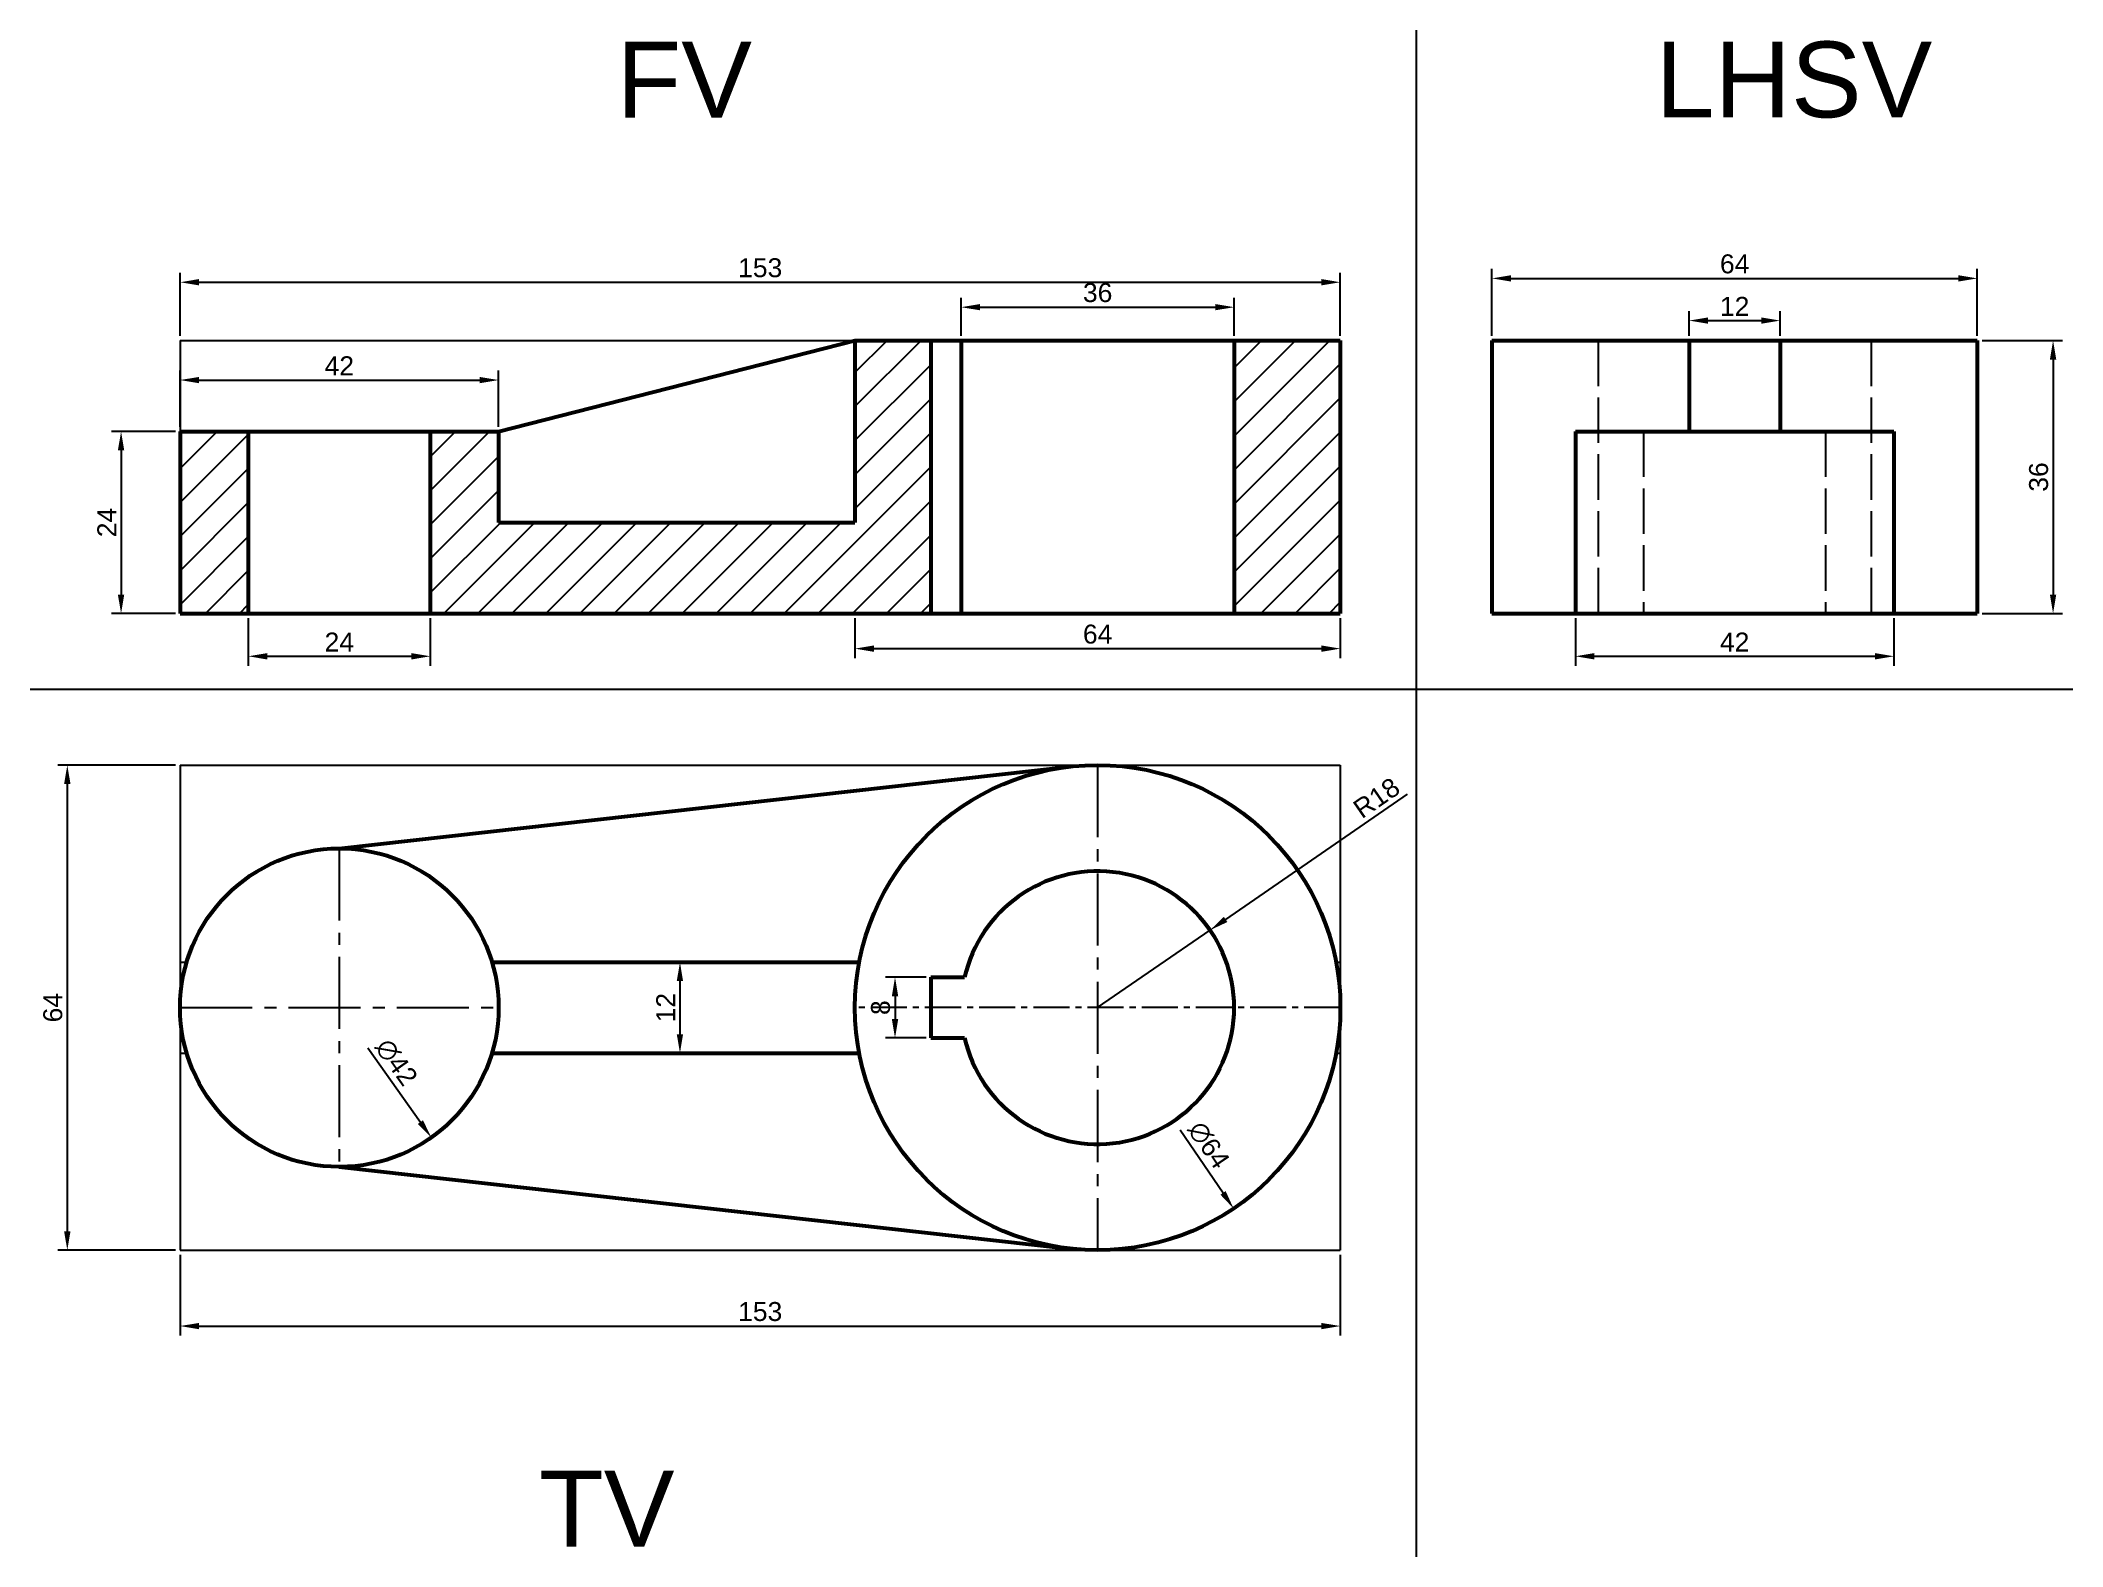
# Model space of a CAD drawing. Header units: millimetres. Extents: x 318 to 6828, y 260 to 2752.
# Drawn here: x 3591.3 to 3857.9, y 1334.7 to 1533.3 of the extents above; entities that cross this region are included whole.
import ezdxf

# ---------------------------------------------------------------- set-up
doc = ezdxf.new("R2010")
doc.units = ezdxf.units.MM
doc.header["$LTSCALE"] = 0.5
doc.linetypes.add('ACAD_ISO02W100', pattern=[15, 12, -3])
doc.linetypes.add('CENTER2', pattern=[28.575, 19.05, -3.175, 3.175, -3.175])
doc.styles.get("Standard").update_dxf_attribs({"font": 'arial.ttf'})
doc.dimstyles.new('ISO-25', dxfattribs={"dimtxt": 2.5, "dimasz": 2.5, "dimexe": 1.25, "dimexo": 0.625, "dimtad": 1, "dimtxsty": 'Standard', "dimcen": 2.5, "dimadec": 0, "dimazin": 0, "dimtfac": 1, "dimtmove": 0, "dimatfit": 3, "dimfxl": 1, "dimarcsym": 0})

msp = doc.modelspace()

# ---------------------------------------------------------------- texts
at = {"ltscale": 0.5, "attachment_point": 1}
for s, width, insert, char_height in [('LHSV', 52.42249, (3804.242, 1533.191), 10), ('{\\H2.8x;\\P\\H1.42857x;FV}', 115.22818, (3667.234, 1544.828), 2.5), ('TV', 60.52646, (3657.015, 1344.66), 10)]:
    msp.add_mtext_dynamic_manual_height_columns(s, width=width, gutter_width=12.5, heights=[0], dxfattribs=dict(at, insert=insert, char_height=char_height))

# ---------------------------------------------------------------- blocks, each defined once
blk = doc.blocks.new('*D3')
at = {"color": 0, "lineweight": -2, "ltscale": 0.5, "transparency": 16777216}
for p, q in [((3609.67, 1494.38), (3609.67, 1502.69)), ((3612.17, 1501.44), (3760.17, 1501.44)), ((3762.67, 1494.38), (3762.67, 1502.69))]:
    blk.add_line(p, q, dxfattribs=at)
at = {"color": 0, "ltscale": 0.5, "transparency": 16777216}
for points in [[(3612.17, 1501.86), (3612.17, 1501.03), (3609.67, 1501.44)], [(3760.17, 1501.86), (3760.17, 1501.03), (3762.67, 1501.44)]]:
    blk.add_solid(points, dxfattribs=at)
at = {"layer": 'Defpoints', "color": 0, "ltscale": 0.5, "transparency": 16777216}
for p in [(3762.67, 1501.44), (3609.67, 1493.75), (3762.67, 1493.75)]:
    blk.add_point(p, dxfattribs=at)
at = {"color": 0, "ltscale": 0.5, "transparency": 16777216, "insert": (3686.17, 1503.34), "char_height": 2.5, "attachment_point": 5}
blk.add_mtext('153', dxfattribs=at)
blk = doc.blocks.new('*D4')
at = {"color": 0, "lineweight": -2, "ltscale": 0.5, "transparency": 16777216}
for p, q in [((3609.05, 1481.75), (3600.64, 1481.75)), ((3601.89, 1479.25), (3601.89, 1460.25)), ((3609.05, 1457.75), (3600.64, 1457.75))]:
    blk.add_line(p, q, dxfattribs=at)
at = {"color": 0, "ltscale": 0.5, "transparency": 16777216}
for points in [[(3601.47, 1479.25), (3602.31, 1479.25), (3601.89, 1481.75)], [(3601.47, 1460.25), (3602.31, 1460.25), (3601.89, 1457.75)]]:
    blk.add_solid(points, dxfattribs=at)
at = {"layer": 'Defpoints', "color": 0, "ltscale": 0.5, "transparency": 16777216}
for p in [(3609.67, 1481.75), (3601.89, 1457.75), (3609.67, 1457.75)]:
    blk.add_point(p, dxfattribs=at)
at = {"color": 0, "ltscale": 0.5, "transparency": 16777216, "insert": (3600.01, 1469.75), "char_height": 2.5, "attachment_point": 5, "rotation": 90}
blk.add_mtext('24', dxfattribs=at)
blk = doc.blocks.new('*D5')
at = {"color": 0, "lineweight": -2, "ltscale": 0.5, "transparency": 16777216}
for p, q in [((3609.67, 1482.38), (3609.67, 1489.79)), ((3612.17, 1488.54), (3649.17, 1488.54)), ((3651.67, 1482.38), (3651.67, 1489.79))]:
    blk.add_line(p, q, dxfattribs=at)
at = {"color": 0, "ltscale": 0.5, "transparency": 16777216}
for points in [[(3612.17, 1488.95), (3612.17, 1488.12), (3609.67, 1488.54)], [(3649.17, 1488.95), (3649.17, 1488.12), (3651.67, 1488.54)]]:
    blk.add_solid(points, dxfattribs=at)
at = {"layer": 'Defpoints', "color": 0, "ltscale": 0.5, "transparency": 16777216}
for p in [(3651.67, 1488.54), (3609.67, 1481.75), (3651.67, 1481.75)]:
    blk.add_point(p, dxfattribs=at)
at = {"color": 0, "ltscale": 0.5, "transparency": 16777216, "insert": (3630.67, 1490.42), "char_height": 2.5, "attachment_point": 5}
blk.add_mtext('42', dxfattribs=at)
blk = doc.blocks.new('*D6')
at = {"color": 0, "lineweight": -2, "ltscale": 0.5, "transparency": 16777216}
for p, q in [((3618.67, 1457.13), (3618.67, 1450.85)), ((3642.67, 1457.13), (3642.67, 1450.85)), ((3621.17, 1452.1), (3640.17, 1452.1))]:
    blk.add_line(p, q, dxfattribs=at)
at = {"color": 0, "ltscale": 0.5, "transparency": 16777216}
for points in [[(3621.17, 1452.52), (3621.17, 1451.68), (3618.67, 1452.1)], [(3640.17, 1452.52), (3640.17, 1451.68), (3642.67, 1452.1)]]:
    blk.add_solid(points, dxfattribs=at)
at = {"layer": 'Defpoints', "color": 0, "ltscale": 0.5, "transparency": 16777216}
for p in [(3618.67, 1457.75), (3642.67, 1457.75), (3642.67, 1452.1)]:
    blk.add_point(p, dxfattribs=at)
at = {"color": 0, "ltscale": 0.5, "transparency": 16777216, "insert": (3630.67, 1453.98), "char_height": 2.5, "attachment_point": 5}
blk.add_mtext('24', dxfattribs=at)
blk = doc.blocks.new('*D7')
at = {"color": 0, "lineweight": -2, "ltscale": 0.5, "transparency": 16777216}
for p, q in [((3712.67, 1494.38), (3712.67, 1499.4)), ((3748.67, 1494.38), (3748.67, 1499.4)), ((3715.17, 1498.15), (3746.17, 1498.15))]:
    blk.add_line(p, q, dxfattribs=at)
at = {"color": 0, "ltscale": 0.5, "transparency": 16777216}
for points in [[(3715.17, 1498.57), (3715.17, 1497.74), (3712.67, 1498.15)], [(3746.17, 1498.57), (3746.17, 1497.74), (3748.67, 1498.15)]]:
    blk.add_solid(points, dxfattribs=at)
at = {"layer": 'Defpoints', "color": 0, "ltscale": 0.5, "transparency": 16777216}
for p in [(3748.67, 1498.15), (3712.67, 1493.75), (3748.67, 1493.75)]:
    blk.add_point(p, dxfattribs=at)
at = {"color": 0, "ltscale": 0.5, "transparency": 16777216, "insert": (3730.67, 1500.06), "char_height": 2.5, "attachment_point": 5}
blk.add_mtext('36', dxfattribs=at)
blk = doc.blocks.new('*D10')
at = {"color": 0, "lineweight": -2, "ltscale": 0.5, "transparency": 16777216}
for p, q in [((3782.67, 1494.38), (3782.67, 1503.2)), ((3785.17, 1501.95), (3844.17, 1501.95)), ((3846.67, 1494.38), (3846.67, 1503.2))]:
    blk.add_line(p, q, dxfattribs=at)
at = {"color": 0, "ltscale": 0.5, "transparency": 16777216}
for points in [[(3785.17, 1502.37), (3785.17, 1501.53), (3782.67, 1501.95)], [(3844.17, 1502.37), (3844.17, 1501.53), (3846.67, 1501.95)]]:
    blk.add_solid(points, dxfattribs=at)
at = {"layer": 'Defpoints', "color": 0, "ltscale": 0.5, "transparency": 16777216}
for p in [(3846.67, 1501.95), (3782.67, 1493.75), (3846.67, 1493.75)]:
    blk.add_point(p, dxfattribs=at)
at = {"color": 0, "ltscale": 0.5, "transparency": 16777216, "insert": (3814.67, 1503.85), "char_height": 2.5, "attachment_point": 5}
blk.add_mtext('64', dxfattribs=at)
blk = doc.blocks.new('*D12')
at = {"color": 0, "lineweight": -2, "ltscale": 0.5, "transparency": 16777216}
for p, q in [((3698.67, 1457.13), (3698.67, 1451.86)), ((3762.67, 1457.13), (3762.67, 1451.86)), ((3701.17, 1453.11), (3760.17, 1453.11))]:
    blk.add_line(p, q, dxfattribs=at)
at = {"color": 0, "ltscale": 0.5, "transparency": 16777216}
for points in [[(3701.17, 1453.53), (3701.17, 1452.69), (3698.67, 1453.11)], [(3760.17, 1453.53), (3760.17, 1452.69), (3762.67, 1453.11)]]:
    blk.add_solid(points, dxfattribs=at)
at = {"layer": 'Defpoints', "color": 0, "ltscale": 0.5, "transparency": 16777216}
for p in [(3698.67, 1457.75), (3762.67, 1457.75), (3762.67, 1453.11)]:
    blk.add_point(p, dxfattribs=at)
at = {"color": 0, "ltscale": 0.5, "transparency": 16777216, "insert": (3730.67, 1455.01), "char_height": 2.5, "attachment_point": 5}
blk.add_mtext('64', dxfattribs=at)
blk = doc.blocks.new('*D13')
at = {"color": 0, "lineweight": -2, "ltscale": 0.5, "transparency": 16777216}
for p, q in [((3808.67, 1494.38), (3808.67, 1497.63)), ((3811.17, 1496.38), (3818.17, 1496.38)), ((3820.67, 1494.38), (3820.67, 1497.63))]:
    blk.add_line(p, q, dxfattribs=at)
at = {"color": 0, "ltscale": 0.5, "transparency": 16777216}
for points in [[(3811.17, 1496.8), (3811.17, 1495.97), (3808.67, 1496.38)], [(3818.17, 1496.8), (3818.17, 1495.97), (3820.67, 1496.38)]]:
    blk.add_solid(points, dxfattribs=at)
at = {"layer": 'Defpoints', "color": 0, "ltscale": 0.5, "transparency": 16777216}
for p in [(3820.67, 1496.38), (3808.67, 1493.75), (3820.67, 1493.75)]:
    blk.add_point(p, dxfattribs=at)
at = {"color": 0, "ltscale": 0.5, "transparency": 16777216, "insert": (3814.67, 1498.26), "char_height": 2.5, "attachment_point": 5}
blk.add_mtext('12', dxfattribs=at)
blk = doc.blocks.new('*D14')
at = {"color": 0, "lineweight": -2, "ltscale": 0.5, "transparency": 16777216}
for p, q in [((3793.67, 1457.13), (3793.67, 1450.85)), ((3835.67, 1457.13), (3835.67, 1450.85)), ((3796.17, 1452.1), (3833.17, 1452.1))]:
    blk.add_line(p, q, dxfattribs=at)
at = {"color": 0, "ltscale": 0.5, "transparency": 16777216}
for points in [[(3796.17, 1452.52), (3796.17, 1451.68), (3793.67, 1452.1)], [(3833.17, 1452.52), (3833.17, 1451.68), (3835.67, 1452.1)]]:
    blk.add_solid(points, dxfattribs=at)
at = {"layer": 'Defpoints', "color": 0, "ltscale": 0.5, "transparency": 16777216}
for p in [(3793.67, 1457.75), (3835.67, 1457.75), (3835.67, 1452.1)]:
    blk.add_point(p, dxfattribs=at)
at = {"color": 0, "ltscale": 0.5, "transparency": 16777216, "insert": (3814.67, 1453.98), "char_height": 2.5, "attachment_point": 5}
blk.add_mtext('42', dxfattribs=at)
blk = doc.blocks.new('*D15')
at = {"color": 0, "lineweight": -2, "ltscale": 0.5, "transparency": 16777216}
for p, q in [((3847.3, 1493.75), (3857.91, 1493.75)), ((3856.66, 1491.25), (3856.66, 1460.25)), ((3847.3, 1457.75), (3857.91, 1457.75))]:
    blk.add_line(p, q, dxfattribs=at)
at = {"color": 0, "ltscale": 0.5, "transparency": 16777216}
for points in [[(3856.24, 1491.25), (3857.08, 1491.25), (3856.66, 1493.75)], [(3856.24, 1460.25), (3857.08, 1460.25), (3856.66, 1457.75)]]:
    blk.add_solid(points, dxfattribs=at)
at = {"layer": 'Defpoints', "color": 0, "ltscale": 0.5, "transparency": 16777216}
for p in [(3846.67, 1493.75), (3846.67, 1457.75), (3856.66, 1457.75)]:
    blk.add_point(p, dxfattribs=at)
at = {"color": 0, "ltscale": 0.5, "transparency": 16777216, "insert": (3854.76, 1475.75), "char_height": 2.5, "attachment_point": 5, "rotation": 90}
blk.add_mtext('36', dxfattribs=at)
blk = doc.blocks.new('*D16')
at = {"color": 0, "lineweight": -2, "ltscale": 0.5, "transparency": 16777216}
for p, q in [((3609.05, 1437.75), (3593.55, 1437.75)), ((3594.8, 1435.25), (3594.8, 1376.25)), ((3609.05, 1373.75), (3593.55, 1373.75))]:
    blk.add_line(p, q, dxfattribs=at)
at = {"color": 0, "ltscale": 0.5, "transparency": 16777216}
for points in [[(3594.38, 1435.25), (3595.22, 1435.25), (3594.8, 1437.75)], [(3594.38, 1376.25), (3595.22, 1376.25), (3594.8, 1373.75)]]:
    blk.add_solid(points, dxfattribs=at)
at = {"layer": 'Defpoints', "color": 0, "ltscale": 0.5, "transparency": 16777216}
for p in [(3609.67, 1437.75), (3594.8, 1373.75), (3609.67, 1373.75)]:
    blk.add_point(p, dxfattribs=at)
at = {"color": 0, "ltscale": 0.5, "transparency": 16777216, "insert": (3592.9, 1405.75), "char_height": 2.5, "attachment_point": 5, "rotation": 90}
blk.add_mtext('64', dxfattribs=at)
blk = doc.blocks.new('*D17')
at = {"color": 0, "lineweight": -2, "ltscale": 0.5, "transparency": 16777216}
for p, q in [((3674.96, 1411.75), (3674.34, 1411.75)), ((3675.59, 1409.25), (3675.59, 1402.25)), ((3674.96, 1399.75), (3674.34, 1399.75))]:
    blk.add_line(p, q, dxfattribs=at)
at = {"color": 0, "ltscale": 0.5, "transparency": 16777216}
for points in [[(3675.17, 1409.25), (3676, 1409.25), (3675.59, 1411.75)], [(3675.17, 1402.25), (3676, 1402.25), (3675.59, 1399.75)]]:
    blk.add_solid(points, dxfattribs=at)
at = {"layer": 'Defpoints', "color": 0, "ltscale": 0.5, "transparency": 16777216}
for p in [(3675.59, 1411.75), (3675.59, 1399.75), (3675.59, 1399.75)]:
    blk.add_point(p, dxfattribs=at)
at = {"color": 0, "ltscale": 0.5, "transparency": 16777216, "insert": (3673.71, 1405.75), "char_height": 2.5, "attachment_point": 5, "rotation": 90}
blk.add_mtext('12', dxfattribs=at)
blk = doc.blocks.new('*D19')
at = {"color": 0, "lineweight": -2, "ltscale": 0.5, "transparency": 16777216}
for p, q in [((3771.5, 1433.91), (3747.55, 1417.39)), ((3730.67, 1405.75), (3745.49, 1415.97))]:
    blk.add_line(p, q, dxfattribs=at)
at = {"color": 0, "ltscale": 0.5, "transparency": 16777216}
blk.add_solid([(3747.31, 1417.73), (3747.78, 1417.05), (3745.49, 1415.97)], dxfattribs=at)
at = {"layer": 'Defpoints', "color": 0, "ltscale": 0.5, "transparency": 16777216}
for p in [(3745.49, 1415.97), (3730.67, 1405.75)]:
    blk.add_point(p, dxfattribs=at)
at = {"color": 0, "ltscale": 0.5, "transparency": 16777216, "insert": (3767.45, 1433.42), "char_height": 2.5, "attachment_point": 5, "rotation": 34.5874}
blk.add_mtext('R18', dxfattribs=at)
blk = doc.blocks.new('*D20')
at = {"color": 0, "lineweight": -2, "ltscale": 0.5, "transparency": 16777216}
blk.add_line((3741.57, 1389.63), (3747.2, 1381.32), dxfattribs=at)
at = {"color": 0, "ltscale": 0.5, "transparency": 16777216}
blk.add_solid([(3747.55, 1381.55), (3746.86, 1381.08), (3748.6, 1379.25)], dxfattribs=at)
at = {"layer": 'Defpoints', "color": 0, "ltscale": 0.5, "transparency": 16777216}
for p in [(3712.74, 1432.26), (3748.6, 1379.25)]:
    blk.add_point(p, dxfattribs=at)
at = {"color": 0, "ltscale": 0.5, "transparency": 16777216, "insert": (3745.32, 1387.62), "char_height": 2.5, "attachment_point": 5, "rotation": 304.0803}
blk.add_mtext('∅64', dxfattribs=at)
blk = doc.blocks.new('*D21')
at = {"color": 0, "lineweight": -2, "ltscale": 0.5, "transparency": 16777216}
blk.add_line((3634.41, 1400.47), (3641.36, 1390.65), dxfattribs=at)
at = {"color": 0, "ltscale": 0.5, "transparency": 16777216}
blk.add_solid([(3641.7, 1390.9), (3641.02, 1390.41), (3642.81, 1388.61)], dxfattribs=at)
at = {"layer": 'Defpoints', "color": 0, "ltscale": 0.5, "transparency": 16777216}
for p in [(3618.53, 1422.89), (3642.81, 1388.61)]:
    blk.add_point(p, dxfattribs=at)
at = {"color": 0, "ltscale": 0.5, "transparency": 16777216, "insert": (3638.19, 1398.54), "char_height": 2.5, "attachment_point": 5, "rotation": 305.3121}
blk.add_mtext('∅42', dxfattribs=at)
blk = doc.blocks.new('*D22')
at = {"color": 0, "lineweight": -2, "ltscale": 0.5, "transparency": 16777216}
for p, q in [((3708.05, 1409.75), (3702.7, 1409.75)), ((3703.95, 1407.25), (3703.95, 1404.25)), ((3708.05, 1401.75), (3702.7, 1401.75))]:
    blk.add_line(p, q, dxfattribs=at)
at = {"color": 0, "ltscale": 0.5, "transparency": 16777216}
for points in [[(3703.53, 1407.25), (3704.37, 1407.25), (3703.95, 1409.75)], [(3703.53, 1404.25), (3704.37, 1404.25), (3703.95, 1401.75)]]:
    blk.add_solid(points, dxfattribs=at)
at = {"layer": 'Defpoints', "color": 0, "ltscale": 0.5, "transparency": 16777216}
for p in [(3708.67, 1409.75), (3703.95, 1401.75), (3708.67, 1401.75)]:
    blk.add_point(p, dxfattribs=at)
at = {"color": 0, "ltscale": 0.5, "transparency": 16777216, "insert": (3702.05, 1405.75), "char_height": 2.5, "attachment_point": 5, "rotation": 90}
blk.add_mtext('8', dxfattribs=at)
blk = doc.blocks.new('*D23')
at = {"color": 0, "lineweight": -2, "ltscale": 0.5, "transparency": 16777216}
for p, q in [((3609.67, 1373.13), (3609.67, 1362.5)), ((3762.67, 1373.13), (3762.67, 1362.5)), ((3612.17, 1363.75), (3760.17, 1363.75))]:
    blk.add_line(p, q, dxfattribs=at)
at = {"color": 0, "ltscale": 0.5, "transparency": 16777216}
for points in [[(3612.17, 1364.16), (3612.17, 1363.33), (3609.67, 1363.75)], [(3760.17, 1364.16), (3760.17, 1363.33), (3762.67, 1363.75)]]:
    blk.add_solid(points, dxfattribs=at)
at = {"layer": 'Defpoints', "color": 0, "ltscale": 0.5, "transparency": 16777216}
for p in [(3609.67, 1373.75), (3762.67, 1373.75), (3762.67, 1363.75)]:
    blk.add_point(p, dxfattribs=at)
at = {"color": 0, "ltscale": 0.5, "transparency": 16777216, "insert": (3686.17, 1365.65), "char_height": 2.5, "attachment_point": 5}
blk.add_mtext('153', dxfattribs=at)

# ---------------------------------------------------------------- dimensions: what is measured, and where the dimension line sits
at = {"ltscale": 0.5}
for base, p1, p2, picture, middle in [((3762.671, 1501.443), (3609.671, 1493.751), (3762.671, 1493.751), '*D3', (3686.171, 1503.345)), ((3846.671, 1501.949), (3782.671, 1493.751), (3846.671, 1493.751), '*D10', (3814.671, 1503.85)), ((3748.671, 1498.153), (3712.671, 1493.751), (3748.671, 1493.751), '*D7', (3730.671, 1500.055)), ((3820.671, 1496.382), (3808.671, 1493.751), (3820.671, 1493.751), '*D13', (3814.671, 1498.262)), ((3651.671, 1488.537), (3609.671, 1481.751), (3651.671, 1481.751), '*D5', (3630.671, 1490.417)), ((3642.671, 1452.099), (3618.671, 1457.751), (3642.671, 1457.751), '*D6', (3630.671, 1453.979)), ((3762.671, 1453.111), (3698.671, 1457.751), (3762.671, 1457.751), '*D12', (3730.671, 1455.013)), ((3835.671, 1452.099), (3793.671, 1457.751), (3835.671, 1457.751), '*D14', (3814.671, 1453.979)), ((3762.671, 1363.746), (3609.671, 1373.751), (3762.671, 1373.751), '*D23', (3686.171, 1365.648))]:
    dim = msp.add_linear_dim(base=base, p1=p1, p2=p2, dimstyle='ISO-25', dxfattribs=at)
    dim.commit()
    dim.dimension.update_dxf_attribs({"geometry": picture, "text_midpoint": middle})
for base, p1, p2, picture, middle in [((3856.659, 1457.751), (3846.671, 1493.751), (3846.671, 1457.751), '*D15', (3854.757, 1475.751)), ((3601.891, 1457.751), (3609.671, 1481.751), (3609.671, 1457.751), '*D4', (3600.011, 1469.751)), ((3594.8, 1373.751), (3609.671, 1437.751), (3609.671, 1373.751), '*D16', (3592.899, 1405.751)), ((3675.587, 1399.751), (3675.587, 1411.751), (3675.587, 1399.751), '*D17', (3673.707, 1405.751)), ((3703.95, 1401.751), (3708.671, 1409.751), (3708.671, 1401.751), '*D22', (3702.049, 1405.751))]:
    dim = msp.add_linear_dim(base=base, p1=p1, p2=p2, angle=90, dimstyle='ISO-25', dxfattribs=at)
    dim.commit()
    dim.dimension.update_dxf_attribs({"geometry": picture, "text_midpoint": middle})
dim = msp.add_radius_dim(center=(3730.671, 1405.751), mpoint=(3745.49, 1415.969), dimstyle='ISO-25', dxfattribs=at)
dim.commit()
dim.dimension.update_dxf_attribs({"geometry": '*D19', "text_midpoint": (3768.529, 1431.855), "dimtype": 164})
for p1, p2, picture, middle in [((3712.74, 1432.255), (3748.602, 1379.247), '*D20', (3743.688, 1386.511)), ((3618.532, 1422.888), (3642.81, 1388.615), '*D21', (3636.586, 1397.401))]:
    dim = msp.add_diameter_dim_2p(p1=p1, p2=p2, dimstyle='ISO-25', dxfattribs=at)
    dim.commit()
    dim.dimension.update_dxf_attribs({"geometry": picture, "text_midpoint": middle, "dimtype": 163})

# ---------------------------------------------------------------- hatches: boundary and pattern name
at = {"linetype": 'CENTER2', "ltscale": 0.5}
h = msp.add_hatch(dxfattribs=at)
h.set_pattern_fill('ANSI31', color=256)
h.paths.add_polyline_path([(3618.671, 1481.751), (3609.671, 1481.751), (3609.671, 1457.751), (3618.671, 1457.751)])
h.paths.add_polyline_path([(3708.671, 1493.751), (3698.671, 1493.751), (3698.671, 1469.751), (3651.671, 1469.751), (3651.671, 1481.751), (3642.671, 1481.751), (3642.671, 1457.751), (3708.671, 1457.751)])
h.paths.add_polyline_path([(3762.671, 1493.751), (3748.671, 1493.751), (3748.671, 1457.751), (3762.671, 1457.751)])

# ---------------------------------------------------------------- linework, layer by layer
for p, q in [((3772.671, 2751.648), (3772.671, 260.463)), ((3609.671, 1493.751), (3762.671, 1493.751)), ((3609.671, 1493.751), (3609.671, 1457.751)), ((317.557, 1447.751), (6828.166, 1447.751)), ((3609.671, 1437.751), (3762.671, 1437.751)), ((3609.671, 1437.751), (3609.671, 1373.751)), ((3762.671, 1437.751), (3762.671, 1373.751)), ((3609.671, 1411.751), (3610.546, 1411.751)), ((3762.103, 1411.751), (3762.671, 1411.751)), ((3762.42, 1409.751), (3762.671, 1409.751)), ((3762.42, 1401.751), (3762.671, 1401.751)), ((3609.671, 1399.751), (3610.546, 1399.751)), ((3762.103, 1399.751), (3762.671, 1399.751)), ((3609.671, 1373.751), (3762.671, 1373.751))]:
    msp.add_line(p, q)
at = {"lineweight": 53}
for p, q in [((3651.671, 1481.751), (3698.671, 1493.751)), ((3698.671, 1493.751), (3698.671, 1469.751)), ((3698.671, 1493.751), (3762.671, 1493.751)), ((3708.671, 1493.751), (3708.671, 1457.751)), ((3712.671, 1493.751), (3712.671, 1457.751)), ((3748.671, 1493.751), (3748.671, 1457.751)), ((3762.671, 1493.751), (3762.671, 1457.751)), ((3782.671, 1493.751), (3782.671, 1457.751)), ((3782.671, 1493.751), (3846.671, 1493.751)), ((3808.671, 1493.751), (3808.671, 1481.751)), ((3820.671, 1493.751), (3820.671, 1481.751)), ((3846.671, 1493.751), (3846.671, 1457.751)), ((3609.671, 1481.751), (3651.671, 1481.751)), ((3609.671, 1481.751), (3609.671, 1457.751)), ((3618.671, 1481.751), (3618.671, 1457.751)), ((3642.671, 1481.751), (3642.671, 1457.751)), ((3651.671, 1481.751), (3651.671, 1469.751)), ((3793.671, 1481.751), (3793.671, 1457.751)), ((3793.671, 1481.751), (3835.671, 1481.751)), ((3835.671, 1481.751), (3835.671, 1457.751)), ((3651.671, 1469.751), (3698.671, 1469.751)), ((3609.671, 1457.751), (3762.671, 1457.751)), ((3782.671, 1457.751), (3846.671, 1457.751)), ((3630.671, 1426.751), (3727.109, 1437.552)), ((3650.796, 1411.751), (3699.238, 1411.751)), ((3708.671, 1409.751), (3708.671, 1401.751)), ((3708.671, 1409.751), (3713.121, 1409.751)), ((3708.671, 1401.751), (3713.121, 1401.751)), ((3650.796, 1399.751), (3699.238, 1399.751)), ((3630.671, 1384.751), (3727.109, 1373.95))]:
    msp.add_line(p, q, dxfattribs=at)
at = {"linetype": 'ACAD_ISO02W100'}
for p, q in [((3796.671, 1493.751), (3796.671, 1457.751)), ((3832.671, 1493.751), (3832.671, 1457.751)), ((3802.671, 1481.751), (3802.671, 1457.751)), ((3826.671, 1481.751), (3826.671, 1457.751))]:
    msp.add_line(p, q, dxfattribs=at)
at = {"linetype": 'CENTER2'}
for p, q in [((3730.671, 1437.751), (3730.671, 1373.751)), ((3630.671, 1426.751), (3630.671, 1384.751)), ((3609.671, 1405.751), (3651.671, 1405.751))]:
    msp.add_line(p, q, dxfattribs=at)
at = {"linetype": 'CENTER2', "ltscale": 0.5}
msp.add_line((3762.671, 1405.751), (3698.671, 1405.751), dxfattribs=at)
at = {"lineweight": 53}
for centre, radius in [((3730.671, 1405.751), 32), ((3630.671, 1405.751), 21)]:
    msp.add_circle(centre, radius, dxfattribs=at)
msp.add_arc((3730.671, 1405.751), 18, 192.83959, 167.16041, dxfattribs=at)

msp.set_redraw_order([(e.dxf.handle, doc.entitydb.next_handle()) for e in msp.query("TEXT MTEXT ATTDEF DIMENSION ARC_DIMENSION")])  # texts and dimensions are drawn at this point

doc.saveas('drawing.dxf')
